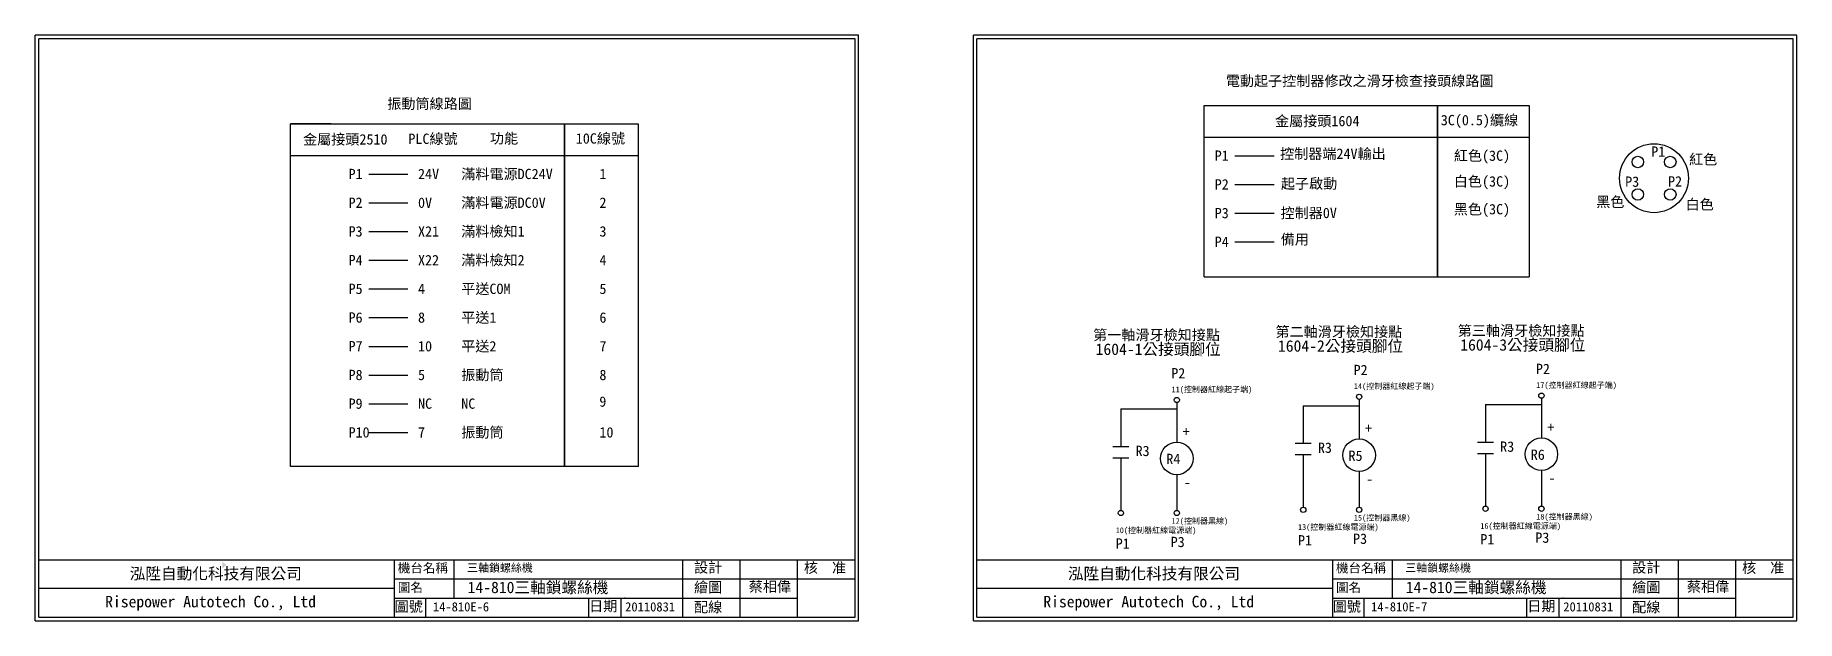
# Model space of a CAD drawing. Extents: x 143 to 1738, y -21 to 428.
# Drawn here: x 143 to 757, y -20 to 184 of the extents above; entities that cross this region are included whole.
import ezdxf

# ---------------------------------------------------------------- set-up
doc = ezdxf.new("R2010")
doc.units = 0
doc.layers.get('0').update_dxf_attribs({"linetype": 'CONTINUOUS'})
for name, color, linetype in [('圖框層', 7, 'CONTINUOUS'), ('文字層', 4, 'CONTINUOUS'), ('標尺寸層', 3, 'CONTINUOUS')]:
    doc.layers.add(name, color=color, linetype=linetype)
doc.styles.add('CNS', font='romanc.shx', dxfattribs={"bigfont": 'chineset.shx'})
doc.styles.add('STSL', font='kaiu.ttf')

msp = doc.modelspace()

# ---------------------------------------------------------------- texts
at = {"color": 4, "style": 'STSL'}
for p in [(293.32, -10.6), (620.32, -10.6)]:
    msp.add_text('14-810三軸鎖螺絲機', height=4, dxfattribs=at).set_placement(p)
at = {"color": 1, "char_height": 4, "attachment_point": 1, "style": 'CNS'}
for s, insert, width in [('{\\fDFKai-SB|b0|i0|c136|p65;1604-1公接頭腳位}', (512.22, 76.37), 46.6784), ('{\\fDFKai-SB|b0|i0|c136|p65;1604-2公接頭腳位}', (575.78, 77.5), 47.4143), ('{\\fDFKai-SB|b0|i0|c136|p65;1604-3公接頭腳位}', (639.31, 77.87), 45.6971)]:
    msp.add_mtext(s, dxfattribs=dict(at, insert=insert, width=width))
at = {"layer": '圖框層', "color": 4, "style": 'STSL'}
for s, height, p in [('電動起子控制器修改之滑牙檢查接頭線路圖 ', 3.6, (557.6, 166.04)), ('振動筒線路圖 ', 3.6, (265.32, 158.11)), ('金屬接頭1604', 3.6, (574.75, 152.06)), ('3C(0.5)纜線', 3.6, (632.54, 152.38)), ('金屬接頭2510', 3.6, (235.97, 145.68)), ('PLC線號', 3.6, (272.68, 145.88)), ('功能', 3.6, (301.1, 146.03)), ('10C線號', 3.6, (331.03, 145.99)), ('P1', 3.6, (553.73, 140)), ('控制器端24V輸出', 3.6, (576.52, 140.68)), ('紅色(3C)', 3.6, (637.08, 140)), ('P1', 3.6, (705.88, 141.41)), ('紅色', 3.6, (719.07, 138.71)), ('P1', 3.6, (251.82, 133.61)), ('24V', 3.6, (276.04, 133.61)), ('滿料電源DC24V', 3.6, (291.11, 133.61)), ('1', 3.6, (339.27, 133.61)), ('白色(3C)', 3.6, (637.08, 131.03)), ('P2', 3.6, (553.73, 130)), ('起子啟動', 3.6, (576.81, 130.27)), ('P3', 3.6, (696.8, 130.94)), ('P2', 3.6, (711.74, 131.04)), ('P2', 3.6, (251.82, 123.61)), ('0V', 3.6, (276.04, 123.61)), ('滿料電源DC0V', 3.6, (291.11, 123.61)), ('2', 3.6, (339.27, 123.61)), ('P3', 3.6, (553.73, 120)), ('控制器0V', 3.6, (576.69, 120.04)), ('黑色(3C)', 3.6, (637.08, 121.35)), ('黑色', 3.6, (686.72, 123.89)), ('白色', 3.6, (717.87, 123.03)), ('P3', 3.6, (251.82, 113.61)), ('X21', 3.6, (276.04, 113.61)), ('滿料檢知1', 3.6, (291.11, 113.61)), ('3', 3.6, (339.27, 113.61)), ('P4', 3.6, (553.73, 110)), ('備用', 3.6, (576.73, 110.85)), ('P4', 3.6, (251.82, 103.61)), ('X22', 3.6, (276.04, 103.61)), ('滿料檢知2', 3.6, (291.11, 103.61)), ('4', 3.6, (339.27, 103.61)), ('P5', 3.6, (251.82, 93.61)), ('4', 3.6, (276.04, 93.61)), ('平送COM', 3.6, (291.11, 93.61)), ('5', 3.6, (339.27, 93.61)), ('P6', 3.6, (251.82, 83.61)), ('8', 3.6, (276.04, 83.61)), ('平送1', 3.6, (291.11, 83.61)), ('6', 3.6, (339.27, 83.61)), ('第一軸滑牙檢知接點 ', 3.6, (511.36, 77.54)), ('第二軸滑牙檢知接點 ', 3.6, (574.91, 78.66)), ('第三軸滑牙檢知接點 ', 3.6, (638.45, 79.04)), ('P7', 3.6, (251.82, 73.61)), ('10', 3.6, (276.04, 73.61)), ('平送2', 3.6, (291.11, 73.61)), ('7', 3.6, (339.27, 73.61)), ('振動筒', 3.6, (291.11, 63.61)), ('P8', 3.6, (251.82, 63.61)), ('5', 3.6, (276.04, 63.61)), ('8', 3.6, (339.27, 63.61)), ('P9', 3.6, (251.82, 53.61)), ('NC', 3.6, (276.04, 53.61)), ('NC', 3.6, (291.11, 53.61)), ('9', 3.6, (339.23, 54.33)), ('P10', 3.6, (251.82, 43.61)), ('7', 3.6, (276.04, 43.61)), ('振動筒', 3.6, (291.11, 43.61)), ('10', 3.6, (339.27, 43.61)), ('+', 3.6, (542.56, 43.91)), ('+', 3.6, (606.11, 45.03)), ('+', 3.6, (669.65, 45.41)), ('R3', 3.6, (526.14, 37.14)), ('R4', 3.6, (536.86, 34.34)), ('R3', 3.6, (589.69, 38.26)), ('R5', 3.6, (600.37, 35.46)), ('R3', 3.6, (653.23, 38.63)), ('R6', 3.6, (663.9, 35.83)), ('-', 3.6, (542.94, 26.22)), ('-', 3.6, (606.49, 27.34)), ('-', 3.6, (670.03, 27.71)), ('三軸鎖螺絲機', 2.8, (293.14, -3.19)), ('設計', 3.6, (372.25, -3.44)), ('核  准', 3.6, (410.53, -3.57)), ('三軸鎖螺絲機', 2.8, (620.14, -3.19)), ('設計', 3.6, (699.25, -3.44)), ('核  准', 3.6, (737.53, -3.57)), ('泓陞自動化科技有限公司', 4, (175.55, -5.79)), ('泓陞自動化科技有限公司', 4, (502.55, -5.79)), ('Risepower Autotech Co., Ltd', 4, (166.99, -15.56)), ('繪圖', 3.6, (372.25, -10.35)), ('Risepower Autotech Co., Ltd', 4, (493.99, -15.56)), ('繪圖', 3.6, (699.25, -10.35)), ('圖號', 3.6, (267.89, -17.07)), ('14-810E-6', 3.2, (281.23, -16.97)), ('日期', 3.6, (335.69, -16.9)), ('配線', 3.6, (372.25, -17.26)), ('圖號', 3.6, (594.89, -17.07)), ('14-810E-7', 3.2, (608.23, -16.97)), ('日期', 3.6, (662.69, -16.9)), ('配線', 3.6, (699.25, -17.26))]:
    msp.add_text(s, height=height, dxfattribs=at).set_placement(p)
at = {"layer": '圖框層', "color": 1, "style": 'STSL'}
for s, p in [('P2', (538.58, 64.21)), ('P2', (602.14, 65.33)), ('P2', (665.67, 65.71)), ('P1', (519.22, 4.87)), ('P3', (538.39, 5.43)), ('P1', (582.77, 5.99)), ('P3', (601.95, 6.55)), ('P1', (646.31, 6.37)), ('P3', (665.48, 6.93))]:
    msp.add_text(s, height=3.6, dxfattribs=at).set_placement(p)
at = {"layer": '圖框層', "style": 'STSL'}
for s, p in [('11(控制器紅線起子端)', (538.7, 59.38)), ('14(控制器紅線起子端)', (602.25, 60.5)), ('17(控制器紅線起子端)', (665.79, 60.87)), ('10(控制器紅線電源端)', (519.22, 10.3)), ('12(控制器黑線)', (538.7, 13.54)), ('13(控制器紅線電源端)', (582.77, 11.42)), ('15(控制器黑線)', (602.25, 14.66)), ('16(控制器紅線電源端)', (646.31, 11.79)), ('18(控制器黑線)', (665.79, 15.03))]:
    msp.add_text(s, height=2, dxfattribs=at).set_placement(p)
at = {"layer": '文字層', "color": 4, "style": 'STSL'}
for s, height, p in [('機台名稱', 3.2, (269.01, -3.42)), ('機台名稱', 3.2, (596.01, -3.42)), ('蔡相偉', 3.6, (391.33, -10.15)), ('蔡相偉', 3.6, (718.33, -10.15)), ('圖名', 3.2, (269.01, -10.21)), ('圖名', 3.2, (596.01, -10.21)), ('20110831', 3.2, (348.23, -16.98)), ('20110831', 3.2, (675.23, -16.98))]:
    msp.add_text(s, height=height, dxfattribs=at).set_placement(p)

# ---------------------------------------------------------------- hatches: boundary and pattern name
at = {"layer": '標尺寸層'}
h = msp.add_hatch(color=7, dxfattribs=at)
edge = h.paths.add_edge_path(flags=17)
edge.add_line((209.26, -0.82), (207.84, -2))
edge = h.paths.add_edge_path(flags=17)
edge.add_line((209.26, -0.82), (207.84, 0.37))
edge = h.paths.add_edge_path(flags=16)
edge.add_line((207.84, 3.03), (207.84, -4.66))
h.paths.add_polyline_path([(207.84, 3.03), (207.84, -4.66)], flags=17)
edge = h.paths.add_edge_path()
edge.add_line((209.26, -0.82), (207.84, -2))
edge.add_line((209.26, -0.82), (207.84, 0.37))
edge.add_line((207.84, 3.03), (207.84, -4.66))

# ---------------------------------------------------------------- linework, layer by layer
msp.add_line((245.81, 152.92), (231.54, 152.92))
at = {"color": 7}
for p, q in [((521.03, 53.56), (540.51, 53.56)), ((584.59, 54.68), (604.07, 54.68)), ((648.13, 55.06), (667.6, 55.06))]:
    msp.add_line(p, q, dxfattribs=at)
msp.add_lwpolyline([(231.54, 152.92), (327.14, 152.92), (327.14, 33.49), (231.54, 33.49)], close=True)
for centre, radius in [((706.86, 133.94), 12.01), ((701.21, 139.6), 2), ((712.52, 139.6), 2), ((701.21, 128.29), 2), ((712.52, 128.29), 2)]:
    msp.add_circle(centre, radius)
at = {"layer": '圖框層', "color": 7}
for p, q in [((429.61, 183.74), (142.61, 183.74)), ((142.61, -20.23), (142.61, 183.74)), ((428.36, 182.49), (143.86, 182.49)), ((143.86, -18.98), (143.86, 182.49)), ((428.36, -18.98), (428.36, 182.49)), ((429.61, -20.23), (429.61, 183.74)), ((756.61, 183.74), (469.61, 183.74)), ((469.61, -20.23), (469.61, 183.74)), ((755.36, 182.49), (470.86, 182.49)), ((470.86, -18.98), (470.86, 182.49)), ((755.36, -18.98), (755.36, 182.49)), ((756.61, -20.23), (756.61, 183.74)), ((143.86, 1.02), (254.35, 1.02)), ((254.35, 1.02), (428.36, 1.02)), ((267.89, -18.98), (267.89, 1.02)), ((368.36, -18.98), (368.36, 1.02)), ((388.36, -18.98), (388.36, 1.02)), ((408.36, -18.98), (408.36, 1.02)), ((470.86, 1.02), (581.35, 1.02)), ((581.35, 1.02), (755.36, 1.02)), ((594.89, -18.98), (594.89, 1.02)), ((695.36, -18.98), (695.36, 1.02)), ((715.36, -18.98), (715.36, 1.02)), ((735.36, -18.98), (735.36, 1.02)), ((267.89, -5.65), (428.36, -5.65)), ((594.89, -5.65), (755.36, -5.65)), ((278.77, -18.98), (278.77, -12.23)), ((605.77, -18.98), (605.77, -12.23)), ((267.89, -12.31), (408.36, -12.31)), ((594.89, -12.31), (735.36, -12.31)), ((142.61, -20.23), (429.61, -20.23)), ((143.86, -18.98), (428.36, -18.98)), ((469.61, -20.23), (756.61, -20.23)), ((470.86, -18.98), (755.36, -18.98))]:
    msp.add_line(p, q, dxfattribs=at)
at = {"layer": '圖框層', "color": 4}
for p in [(348.15, -12.31), (675.15, -12.31)]:
    msp.add_point(p, dxfattribs=at)
at = {"layer": '標尺寸層', "color": 7}
for p, q in [((631.42, 99.59), (631.42, 159.3)), ((631.42, 159.3), (663.28, 159.3)), ((663.28, 159.3), (663.28, 99.59)), ((550.09, 148.22), (663.28, 148.22)), ((231.54, 141.84), (352.73, 141.84)), ((560.75, 141.74), (574.43, 141.74)), ((258.84, 135.36), (272.52, 135.36)), ((560.75, 131.74), (574.43, 131.74)), ((258.84, 125.36), (272.52, 125.36)), ((560.75, 121.74), (574.43, 121.74)), ((258.84, 115.36), (272.52, 115.36)), ((560.75, 111.74), (574.43, 111.74)), ((258.84, 105.36), (272.52, 105.36)), ((550.09, 99.59), (663.28, 99.59)), ((258.84, 95.36), (272.52, 95.36)), ((258.84, 85.36), (272.52, 85.36)), ((258.84, 75.36), (272.52, 75.36)), ((258.84, 65.36), (272.52, 65.36)), ((258.84, 55.36), (272.52, 55.36)), ((540.51, 55.76), (540.51, 41.97)), ((604.07, 56.88), (604.07, 43.09)), ((667.6, 57.26), (667.6, 43.46)), ((521.03, 53.56), (521.03, 41.97)), ((584.59, 54.68), (584.59, 43.09)), ((648.13, 55.06), (648.13, 43.46)), ((258.84, 45.36), (272.52, 45.36)), ((584.59, 43.09), (584.59, 41.62)), ((648.13, 43.46), (648.13, 42)), ((518.25, 40.5), (523.82, 40.5)), ((521.03, 41.97), (521.03, 40.5)), ((581.81, 41.62), (587.37, 41.62)), ((581.81, 37.65), (587.37, 37.65)), ((584.59, 37.65), (584.59, 19.34)), ((645.34, 42), (650.91, 42)), ((645.34, 38.03), (650.91, 38.03)), ((648.13, 38.03), (648.13, 19.71)), ((518.25, 36.53), (523.82, 36.53)), ((521.03, 36.53), (521.03, 18.22)), ((604.07, 31.76), (604.07, 19.34)), ((667.6, 32.14), (667.6, 19.71)), ((540.51, 30.64), (540.51, 18.22)), ((288.67, -12.31), (288.67, 1.02)), ((615.67, -12.31), (615.67, 1.02)), ((267.89, -8.98), (143.86, -8.98)), ((594.89, -8.98), (470.86, -8.98)), ((335.55, -18.98), (335.55, -12.31)), ((346.82, -18.98), (346.82, -12.31)), ((662.55, -18.98), (662.55, -12.31)), ((673.82, -18.98), (673.82, -12.31))]:
    msp.add_line(p, q, dxfattribs=at)
msp.add_lwpolyline([(550.09, 99.59), (550.09, 159.3), (631.42, 159.3), (631.42, 99.59)], dxfattribs=at)
msp.add_lwpolyline([(327.14, 152.92), (352.73, 152.92), (352.73, 33.49), (327.14, 33.49)], close=True, dxfattribs=at)
for centre, radius in [((540.51, 56.68), 0.92), ((604.07, 57.8), 0.92), ((667.6, 58.18), 0.92), ((604.07, 37.43), 5.66), ((667.6, 37.8), 5.66), ((540.51, 36.31), 5.66), ((584.59, 18.42), 0.92), ((604.07, 18.42), 0.92), ((648.13, 18.79), 0.92), ((667.6, 18.79), 0.92), ((521.03, 17.3), 0.92), ((540.51, 17.3), 0.92)]:
    msp.add_circle(centre, radius, dxfattribs=at)

msp.set_redraw_order([(e.dxf.handle, doc.entitydb.next_handle()) for e in msp.query("TEXT MTEXT ATTDEF DIMENSION ARC_DIMENSION")])  # texts and dimensions are drawn at this point

doc.saveas('drawing.dxf')
